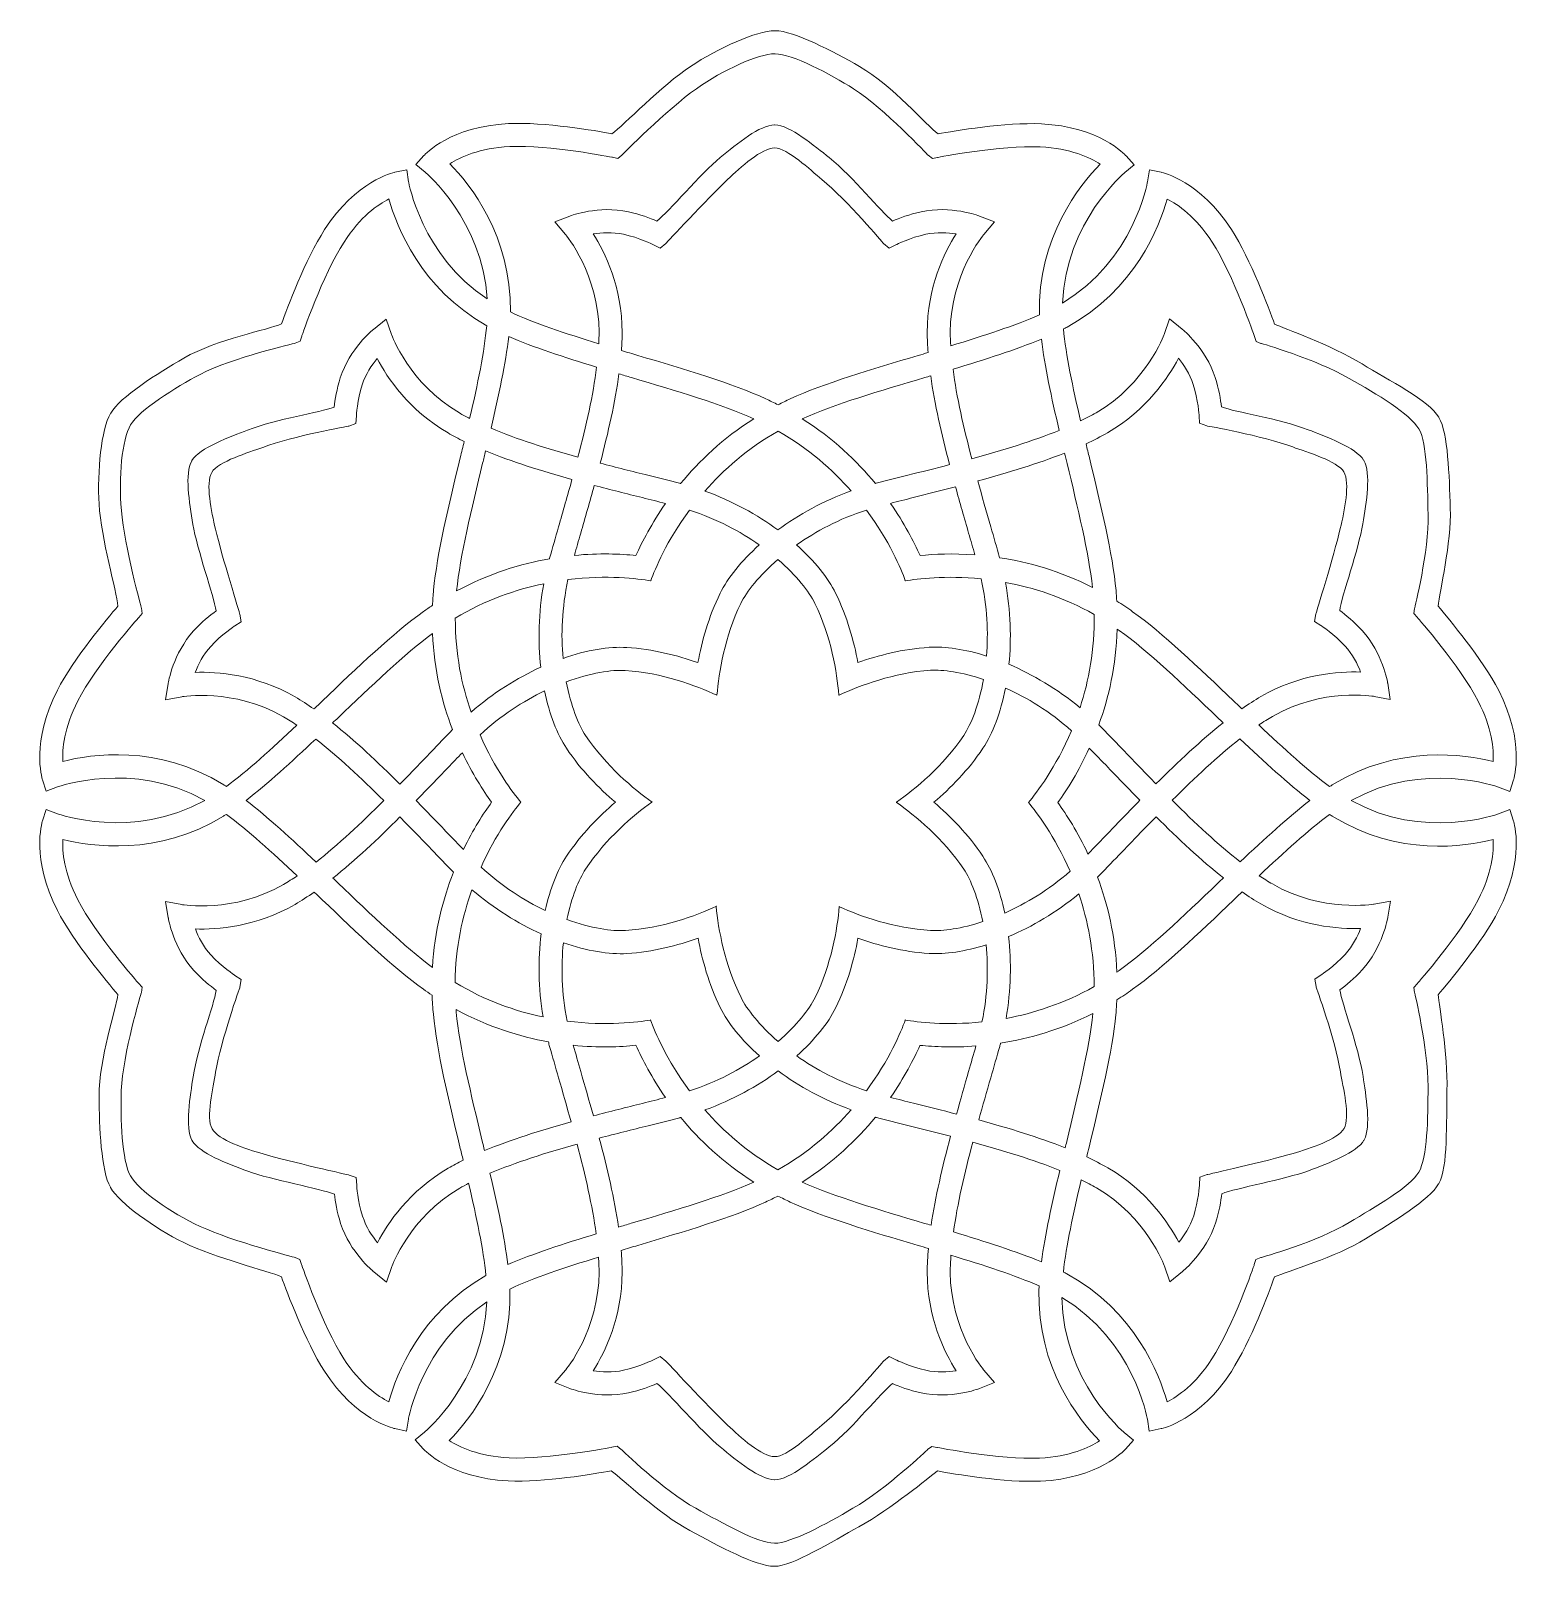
# Model space of a CAD drawing. Header units: inches. Extents: x -0.05 to 8.31, y -10.22 to -1.63.
import ezdxf

# ---------------------------------------------------------------- set-up
doc = ezdxf.new("R2010")
doc.units = ezdxf.units.IN
doc.header["$MEASUREMENT"] = 0
doc.layers.add('Layer 1', color=7, linetype='Continuous')

msp = doc.modelspace()

# ---------------------------------------------------------------- linework, layer by layer
at = {"layer": 'Layer 1', "lineweight": 0}
for points, knots in [([(8.2265, -5.9873), (8.2265, -5.9873), (8.1632, -6.0112), (8.1632, -6.0112), (8.1588, -6.0128), (7.7449, -6.1627), (7.3387, -5.9362), (7.745, -5.7098), (8.1588, -5.8598), (8.1632, -5.8614), (8.1632, -5.8614), (8.2265, -5.8854), (8.2265, -5.8854), (8.2265, -5.8854), (8.2474, -5.821), (8.2474, -5.821), (8.2499, -5.8126), (8.3133, -5.6086), (8.1644, -5.3206), (8.0721, -5.1428), (7.8857, -4.9193), (7.8252, -4.8493), (7.8337, -4.7688), (7.9005, -4.4934), (7.8937, -4.3013), (7.8875, -4.116), (7.8814, -3.8812), (7.8303, -3.7929), (7.8303, -3.7929), (7.8303, -3.7929), (7.8303, -3.7929), (7.83, -3.7927), (7.8297, -3.7922), (7.8296, -3.7918), (7.8294, -3.7915), (7.829, -3.7911), (7.8288, -3.7907), (7.8288, -3.7907), (7.8288, -3.7907), (7.8288, -3.7907), (7.7777, -3.7023), (7.5461, -3.5815), (7.4008, -3.4937), (7.2202, -3.3844), (6.9664, -3.2951), (6.91, -3.2702), (6.8791, -3.1829), (6.7777, -2.9103), (6.6692, -2.7419), (6.4934, -2.4695), (6.2852, -2.4231), (6.2764, -2.4212), (6.2764, -2.4212), (6.21, -2.4074), (6.21, -2.4074), (6.21, -2.4074), (6.1993, -2.4741), (6.1993, -2.4741), (6.1986, -2.4785), (6.1227, -2.9129), (5.724, -3.1529), (5.7414, -2.6998), (6.0691, -2.4253), (6.0723, -2.4225), (6.0723, -2.4225), (6.1248, -2.3797), (6.1248, -2.3797), (6.1248, -2.3797), (6.0796, -2.3292), (6.0796, -2.3292), (6.0735, -2.3224), (5.9292, -2.1656), (5.6053, -2.1501), (5.405, -2.1403), (5.1184, -2.1894), (5.0273, -2.2062), (4.962, -2.1587), (4.7734, -1.9358), (4.5879, -1.8293), (4.4412, -1.7447), (4.2184, -1.6288), (4.1164, -1.6288), (4.1164, -1.6288), (4.1164, -1.6288), (4.1164, -1.6288), (4.1159, -1.6288), (4.1153, -1.6288), (4.1149, -1.6288), (4.1145, -1.6288), (4.1141, -1.6288), (4.1136, -1.6288), (4.0116, -1.6288), (3.796, -1.7264), (3.642, -1.8286), (3.4818, -1.9351), (3.2678, -2.1576), (3.2024, -2.2055), (3.1114, -2.1885), (2.8246, -2.139), (2.6242, -2.1485), (2.3006, -2.1636), (2.1561, -2.3207), (2.15, -2.3272), (2.15, -2.3272), (2.1046, -2.3776), (2.1046, -2.3776), (2.1046, -2.3776), (2.1571, -2.4206), (2.1571, -2.4206), (2.1604, -2.4231), (2.4776, -2.6897), (2.5039, -3.1296), (2.1363, -2.886), (2.0651, -2.4779), (2.0643, -2.4737), (2.0643, -2.4737), (2.0537, -2.4069), (2.0537, -2.4069), (2.0537, -2.4069), (1.9874, -2.4208), (1.9874, -2.4208), (1.9787, -2.4225), (1.7705, -2.4689), (1.5945, -2.7412), (1.4857, -2.9098), (1.3847, -3.1823), (1.3535, -3.2697), (1.2794, -3.3022), (0.9924, -3.3538), (0.8069, -3.4606), (0.6604, -3.5453), (0.4484, -3.6802), (0.3973, -3.7685), (0.3971, -3.7686), (0.3969, -3.7692), (0.3964, -3.7697), (0.3964, -3.7699), (0.3962, -3.7704), (0.3959, -3.7709), (0.3959, -3.7709), (0.396, -3.7706), (0.396, -3.7706), (0.3447, -3.8589), (0.3211, -4.0943), (0.3324, -4.2788), (0.3442, -4.4709), (0.4294, -4.7677), (0.4379, -4.8482), (0.3774, -4.9186), (0.1911, -5.1416), (0.0988, -5.3197), (-0.0502, -5.6076), (0.013, -5.8112), (0.0157, -5.8199), (0.0157, -5.8199), (0.0366, -5.8843), (0.0366, -5.8843), (0.0366, -5.8843), (0.1, -5.8606), (0.1, -5.8606), (0.1041, -5.8588), (0.5179, -5.709), (0.9244, -5.9354), (0.5179, -6.1616), (0.1041, -6.0118), (0.0997, -6.0101), (0.0997, -6.0101), (0.0365, -5.9866), (0.0365, -5.9866), (0.0365, -5.9866), (0.0157, -6.0506), (0.0157, -6.0506), (0.0129, -6.0593), (-0.0504, -6.263), (0.0988, -6.5509), (0.1909, -6.729), (0.3773, -6.9522), (0.4375, -7.0225), (0.4292, -7.1031), (0.3311, -7.378), (0.3319, -7.5919), (0.3327, -7.7611), (0.3444, -8.0121), (0.3954, -8.1002), (0.3958, -8.1006), (0.396, -8.1012), (0.3962, -8.1013), (0.3964, -8.1019), (0.3966, -8.1024), (0.3969, -8.1027), (0.3969, -8.1027), (0.3969, -8.1025), (0.3969, -8.1025), (0.4481, -8.1908), (0.6405, -8.3283), (0.8065, -8.4103), (0.9788, -8.4954), (1.2789, -8.5688), (1.3528, -8.6016), (1.384, -8.6887), (1.485, -8.9616), (1.5937, -9.1298), (1.7696, -9.4022), (1.9777, -9.4486), (1.9865, -9.4502), (1.9865, -9.4502), (2.0528, -9.4644), (2.0528, -9.4644), (2.0528, -9.4644), (2.0635, -9.3975), (2.0635, -9.3975), (2.064, -9.3932), (2.1353, -8.986), (2.5019, -8.7423), (2.4834, -9.1941), (2.157, -9.4681), (2.1534, -9.4707), (2.1534, -9.4707), (2.101, -9.5136), (2.101, -9.5136), (2.101, -9.5136), (2.1463, -9.5638), (2.1463, -9.5638), (2.1521, -9.5706), (2.2968, -9.7277), (2.6206, -9.7432), (2.8208, -9.7529), (3.1074, -9.7037), (3.1986, -9.6868), (3.2638, -9.7344), (3.4684, -9.9304), (3.6379, -10.0209), (3.8014, -10.1086), (4.0075, -10.2212), (4.1094, -10.2212), (4.1094, -10.2212), (4.1094, -10.2212), (4.1094, -10.2212), (4.1101, -10.2212), (4.1105, -10.2212), (4.111, -10.2212), (4.1111, -10.2212), (4.1118, -10.2212), (4.1122, -10.2212), (4.2142, -10.2212), (4.4351, -10.0816), (4.5839, -9.9999), (4.7687, -9.8985), (4.9736, -9.7241), (5.0235, -9.6879), (5.1145, -9.7046), (5.4011, -9.7541), (5.6012, -9.7447), (5.9252, -9.7293), (6.0698, -9.5726), (6.0758, -9.566), (6.0758, -9.566), (6.1213, -9.5155), (6.1213, -9.5155), (6.1213, -9.5155), (6.0688, -9.4729), (6.0688, -9.4729), (6.0652, -9.47), (5.7262, -9.185), (5.7204, -8.7175), (6.1217, -8.9572), (6.1978, -9.3937), (6.1983, -9.3979), (6.1983, -9.3979), (6.2092, -9.4651), (6.2092, -9.4651), (6.2092, -9.4651), (6.2754, -9.4511), (6.2754, -9.4511), (6.2842, -9.4493), (6.4926, -9.4028), (6.6686, -9.1305), (6.7771, -8.9621), (6.8783, -8.6895), (6.9093, -8.6021), (6.9835, -8.5695), (7.2553, -8.4906), (7.4189, -8.3895), (7.5764, -8.2918), (7.7772, -8.1701), (7.8284, -8.0818), (7.8284, -8.0818), (7.8285, -8.0818), (7.8285, -8.0818), (7.8287, -8.0814), (7.8288, -8.0811), (7.8293, -8.0806), (7.8294, -8.0802), (7.8296, -8.0798), (7.8298, -8.0794), (7.8298, -8.0794), (7.8298, -8.0794), (7.8298, -8.0794), (7.8811, -7.9912), (7.8708, -7.73), (7.8749, -7.5604), (7.88, -7.3494), (7.8316, -7.0848), (7.825, -7.0235), (7.8854, -6.9533), (8.0718, -6.73), (8.1642, -6.5519), (8.3132, -6.2641), (8.2499, -6.0603), (8.2474, -6.0519), (8.2474, -6.0519), (8.2265, -5.9873), (8.2265, -5.9873)], [0, 0, 0, 0, 1, 1, 1, 2, 2, 2, 3, 3, 3, 4, 4, 4, 5, 5, 5, 6, 6, 6, 7, 7, 7, 8, 8, 8, 9, 9, 9, 10, 10, 10, 11, 11, 11, 12, 12, 12, 13, 13, 13, 14, 14, 14, 15, 15, 15, 16, 16, 16, 17, 17, 17, 18, 18, 18, 19, 19, 19, 20, 20, 20, 21, 21, 21, 22, 22, 22, 23, 23, 23, 24, 24, 24, 25, 25, 25, 26, 26, 26, 27, 27, 27, 28, 28, 28, 29, 29, 29, 30, 30, 30, 31, 31, 31, 32, 32, 32, 33, 33, 33, 34, 34, 34, 35, 35, 35, 36, 36, 36, 37, 37, 37, 38, 38, 38, 39, 39, 39, 40, 40, 40, 41, 41, 41, 42, 42, 42, 43, 43, 43, 44, 44, 44, 45, 45, 45, 46, 46, 46, 47, 47, 47, 48, 48, 48, 49, 49, 49, 50, 50, 50, 51, 51, 51, 52, 52, 52, 53, 53, 53, 54, 54, 54, 55, 55, 55, 56, 56, 56, 57, 57, 57, 58, 58, 58, 59, 59, 59, 60, 60, 60, 61, 61, 61, 62, 62, 62, 63, 63, 63, 64, 64, 64, 65, 65, 65, 66, 66, 66, 67, 67, 67, 68, 68, 68, 69, 69, 69, 70, 70, 70, 71, 71, 71, 72, 72, 72, 73, 73, 73, 74, 74, 74, 75, 75, 75, 76, 76, 76, 77, 77, 77, 78, 78, 78, 79, 79, 79, 80, 80, 80, 81, 81, 81, 82, 82, 82, 83, 83, 83, 84, 84, 84, 85, 85, 85, 86, 86, 86, 87, 87, 87, 88, 88, 88, 89, 89, 89, 90, 90, 90, 91, 91, 91, 92, 92, 92, 93, 93, 93, 94, 94, 94, 95, 95, 95, 96, 96, 96, 97, 97, 97, 98, 98, 98, 99, 99, 99, 100, 100, 100, 101, 101, 101, 102, 102, 102, 103, 103, 103, 104, 104, 104, 104]), ([(2.6305, -2.2774), (2.8509, -2.2669), (3.2019, -2.3367), (3.2055, -2.3373), (3.2055, -2.3373), (3.2344, -2.3433), (3.2344, -2.3433), (3.2344, -2.3433), (3.2577, -2.3252), (3.2577, -2.3252), (3.2598, -2.3234), (3.5063, -2.0722), (3.6752, -1.9534), (3.8247, -1.8481), (4.0198, -1.7581), (4.1149, -1.758), (4.21, -1.7581), (4.4247, -1.8714), (4.5547, -1.9539), (4.7267, -2.063), (4.9696, -2.3243), (4.9721, -2.3259), (4.9721, -2.3259), (4.9952, -2.344), (4.9952, -2.344), (4.9952, -2.344), (5.024, -2.3384), (5.024, -2.3384), (5.0275, -2.3377), (5.3786, -2.2681), (5.5991, -2.2788), (5.7689, -2.2871), (5.8767, -2.3384), (5.9337, -2.3758), (5.8209, -2.4909), (5.5832, -2.7857), (5.5945, -3.219), (5.4595, -3.2785), (5.2827, -3.3359), (5.0979, -3.3917), (5.0966, -3.3665), (5.0954, -3.3416), (5.0954, -3.3176), (5.0954, -2.993), (5.2821, -2.7706), (5.284, -2.7684), (5.284, -2.7684), (5.3439, -2.6989), (5.3439, -2.6989), (5.3439, -2.6989), (5.2584, -2.666), (5.2584, -2.666), (5.2518, -2.6635), (5.0989, -2.6057), (4.9318, -2.6416), (4.8676, -2.6554), (4.8088, -2.6781), (4.7721, -2.6937), (4.7061, -2.6417), (4.5551, -2.4496), (4.4178, -2.339), (4.3393, -2.2757), (4.1943, -2.1557), (4.1143, -2.1558), (4.1143, -2.1558), (4.1143, -2.1557), (4.1143, -2.1557), (4.1139, -2.1557), (4.1134, -2.1558), (4.1128, -2.1558), (4.1125, -2.1558), (4.112, -2.1557), (4.1117, -2.1557), (4.1117, -2.1557), (4.1117, -2.1558), (4.1117, -2.1558), (4.0317, -2.1557), (3.9036, -2.2598), (3.8078, -2.339), (3.6998, -2.4286), (3.5199, -2.6417), (3.4538, -2.6937), (3.417, -2.6781), (3.3581, -2.6554), (3.294, -2.6416), (3.1269, -2.6057), (2.974, -2.6635), (2.9675, -2.666), (2.9675, -2.666), (2.882, -2.6989), (2.882, -2.6989), (2.882, -2.6989), (2.9419, -2.7684), (2.9419, -2.7684), (2.9435, -2.7706), (3.1302, -2.993), (3.1302, -3.3176), (3.1302, -3.338), (3.1296, -3.359), (3.1284, -3.3802), (2.9411, -3.323), (2.7641, -3.2639), (2.6343, -3.2027), (2.64, -2.7773), (2.4072, -2.4878), (2.2957, -2.3739), (2.3528, -2.3366), (2.4607, -2.2855), (2.6305, -2.2774)], [0, 0, 0, 0, 1, 1, 1, 2, 2, 2, 3, 3, 3, 4, 4, 4, 5, 5, 5, 6, 6, 6, 7, 7, 7, 8, 8, 8, 9, 9, 9, 10, 10, 10, 11, 11, 11, 12, 12, 12, 13, 13, 13, 14, 14, 14, 15, 15, 15, 16, 16, 16, 17, 17, 17, 18, 18, 18, 19, 19, 19, 20, 20, 20, 21, 21, 21, 22, 22, 22, 23, 23, 23, 24, 24, 24, 25, 25, 25, 26, 26, 26, 27, 27, 27, 28, 28, 28, 29, 29, 29, 30, 30, 30, 31, 31, 31, 32, 32, 32, 33, 33, 33, 34, 34, 34, 35, 35, 35, 36, 36, 36, 36]), ([(4.9164, -3.446), (4.6561, -3.5232), (4.3871, -3.6027), (4.2004, -3.6888), (4.1768, -3.6995), (4.1543, -3.7108), (4.1318, -3.7223), (4.1094, -3.7108), (4.0865, -3.6995), (4.0631, -3.6887), (3.8763, -3.6027), (3.6075, -3.5229), (3.3474, -3.4459), (3.3167, -3.4368), (3.286, -3.4276), (3.2551, -3.4183), (3.2577, -3.3838), (3.2591, -3.35), (3.2591, -3.3176), (3.2591, -3.0646), (3.1631, -2.8692), (3.0979, -2.7657), (3.1444, -2.7584), (3.2053, -2.7546), (3.2671, -2.7678), (3.3541, -2.7865), (3.4332, -2.8263), (3.4341, -2.8269), (3.4341, -2.8269), (3.472, -2.8461), (3.472, -2.8461), (3.472, -2.8461), (3.5047, -2.8187), (3.5047, -2.8187), (3.5067, -2.817), (3.7363, -2.5685), (3.8488, -2.4616), (3.9214, -2.3923), (4.042, -2.2846), (4.1128, -2.2849), (4.1839, -2.2846), (4.3122, -2.408), (4.3772, -2.4616), (4.5192, -2.5784), (4.7192, -2.817), (4.7211, -2.8187), (4.7211, -2.8187), (4.7536, -2.8461), (4.7536, -2.8461), (4.7536, -2.8461), (4.7918, -2.8269), (4.7918, -2.8269), (4.7926, -2.8263), (4.8719, -2.7865), (4.9586, -2.7678), (5.0208, -2.7546), (5.0815, -2.7584), (5.1279, -2.7657), (5.0627, -2.8692), (4.9666, -3.0646), (4.9666, -3.3176), (4.9666, -3.3535), (4.9683, -3.3911), (4.9714, -3.4297), (4.9529, -3.4351), (4.9347, -3.4407), (4.9164, -3.446)], [0, 0, 0, 0, 1, 1, 1, 2, 2, 2, 3, 3, 3, 4, 4, 4, 5, 5, 5, 6, 6, 6, 7, 7, 7, 8, 8, 8, 9, 9, 9, 10, 10, 10, 11, 11, 11, 12, 12, 12, 13, 13, 13, 14, 14, 14, 15, 15, 15, 16, 16, 16, 17, 17, 17, 18, 18, 18, 19, 19, 19, 20, 20, 20, 21, 21, 21, 22, 22, 22, 22]), ([(0.1293, -5.7172), (0.1255, -5.649), (0.1354, -5.53), (0.2134, -5.3792), (0.3149, -5.1832), (0.5515, -4.9144), (0.5538, -4.9117), (0.5538, -4.9117), (0.5732, -4.8896), (0.5732, -4.8896), (0.5732, -4.8896), (0.5692, -4.8605), (0.5692, -4.8605), (0.5688, -4.8577), (0.4749, -4.5183), (0.4568, -4.3128), (0.4408, -4.1305), (0.4605, -3.9166), (0.5084, -3.8343), (0.5563, -3.7521), (0.7617, -3.6231), (0.8981, -3.552), (1.079, -3.4577), (1.4268, -3.3786), (1.4294, -3.3774), (1.4294, -3.3774), (1.4566, -3.3665), (1.4566, -3.3665), (1.4566, -3.3665), (1.4662, -3.3386), (1.4662, -3.3386), (1.4674, -3.3352), (1.5834, -2.9965), (1.7031, -2.8114), (1.7952, -2.6686), (1.8937, -2.601), (1.9545, -2.5702), (1.997, -2.7237), (2.1305, -3.0707), (2.5012, -3.2793), (2.4891, -3.4229), (2.4508, -3.6066), (2.406, -3.7986), (2.3865, -3.7884), (2.3675, -3.7781), (2.3492, -3.7678), (2.0682, -3.6049), (1.9695, -3.332), (1.9687, -3.3294), (1.9687, -3.3294), (1.9385, -3.2428), (1.9385, -3.2428), (1.9385, -3.2428), (1.8673, -3.3002), (1.8673, -3.3002), (1.8617, -3.3045), (1.7351, -3.4079), (1.6822, -3.5706), (1.6623, -3.6327), (1.6521, -3.6952), (1.6473, -3.7349), (1.5694, -3.7659), (1.3271, -3.8003), (1.1628, -3.8634), (1.0687, -3.8998), (0.8921, -3.9649), (0.8521, -4.0342), (0.852, -4.0347), (0.8518, -4.0351), (0.8515, -4.0355), (0.8513, -4.0358), (0.8509, -4.0361), (0.8509, -4.0366), (0.8106, -4.1059), (0.8365, -4.2689), (0.8572, -4.391), (0.8806, -4.5295), (0.9745, -4.7923), (0.9866, -4.8755), (0.9544, -4.8994), (0.9052, -4.939), (0.8613, -4.9875), (0.7465, -5.114), (0.7199, -5.2754), (0.7187, -5.2822), (0.7187, -5.2822), (0.7045, -5.3729), (0.7045, -5.3729), (0.7045, -5.3729), (0.7944, -5.3557), (0.7944, -5.3557), (0.7973, -5.3554), (1.0829, -5.3052), (1.3642, -5.4681), (1.3887, -5.4823), (1.4136, -5.4979), (1.4387, -5.5148), (1.2993, -5.6467), (1.1623, -5.7706), (1.0444, -5.8573), (1.0393, -5.8542), (1.0342, -5.8506), (1.0295, -5.8476), (0.66, -5.6198), (0.2853, -5.6774), (0.1293, -5.7172)], [0, 0, 0, 0, 1, 1, 1, 2, 2, 2, 3, 3, 3, 4, 4, 4, 5, 5, 5, 6, 6, 6, 7, 7, 7, 8, 8, 8, 9, 9, 9, 10, 10, 10, 11, 11, 11, 12, 12, 12, 13, 13, 13, 14, 14, 14, 15, 15, 15, 16, 16, 16, 17, 17, 17, 18, 18, 18, 19, 19, 19, 20, 20, 20, 21, 21, 21, 22, 22, 22, 23, 23, 23, 24, 24, 24, 25, 25, 25, 26, 26, 26, 27, 27, 27, 28, 28, 28, 29, 29, 29, 30, 30, 30, 31, 31, 31, 32, 32, 32, 33, 33, 33, 34, 34, 34, 35, 35, 35, 35]), ([(6.3092, -2.5707), (6.3703, -2.6014), (6.4687, -2.6691), (6.5608, -2.8118), (6.6805, -2.997), (6.7963, -3.3359), (6.7973, -3.3393), (6.7973, -3.3393), (6.8068, -3.3671), (6.8068, -3.3671), (6.8068, -3.3671), (6.8341, -3.3781), (6.8341, -3.3781), (6.8367, -3.3791), (7.1369, -3.4651), (7.3282, -3.5742), (7.4814, -3.6616), (7.6701, -3.7743), (7.7178, -3.8565), (7.7655, -3.939), (7.765, -4.1622), (7.7693, -4.3353), (7.7744, -4.5413), (7.6943, -4.8586), (7.6939, -4.8613), (7.6939, -4.8613), (7.6903, -4.8906), (7.6903, -4.8906), (7.6903, -4.8906), (7.7094, -4.9127), (7.7094, -4.9127), (7.712, -4.9153), (7.9481, -5.1841), (8.0497, -5.38), (8.1277, -5.531), (8.1376, -5.65), (8.1337, -5.7181), (7.9776, -5.6783), (7.603, -5.6207), (7.2335, -5.8486), (7.2287, -5.8515), (7.2236, -5.8549), (7.2185, -5.8579), (7.1002, -5.771), (6.9628, -5.6463), (6.8226, -5.5136), (6.8479, -5.4966), (6.8733, -5.4805), (6.8981, -5.4662), (7.1789, -5.3031), (7.4649, -5.353), (7.4675, -5.3535), (7.4675, -5.3535), (7.5576, -5.3705), (7.5576, -5.3705), (7.5576, -5.3705), (7.5433, -5.2799), (7.5433, -5.2799), (7.5422, -5.2732), (7.5153, -5.1118), (7.4002, -4.9852), (7.3564, -4.9367), (7.3071, -4.8972), (7.275, -4.8734), (7.287, -4.7903), (7.3807, -4.5274), (7.4041, -4.3889), (7.4248, -4.2666), (7.4504, -4.1037), (7.4103, -4.0344), (7.4103, -4.0344), (7.4103, -4.0344), (7.4103, -4.0344), (7.4099, -4.034), (7.4097, -4.0336), (7.4096, -4.0332), (7.4095, -4.0329), (7.4092, -4.0323), (7.4088, -4.032), (7.4088, -4.032), (7.4088, -4.032), (7.4088, -4.032), (7.3689, -3.9627), (7.1922, -3.8976), (7.0981, -3.8615), (6.9336, -3.7985), (6.6916, -3.7642), (6.6131, -3.7333), (6.6085, -3.6937), (6.5986, -3.6312), (6.5783, -3.569), (6.5253, -3.4062), (6.3987, -3.3031), (6.3933, -3.2988), (6.3933, -3.2988), (6.3218, -3.2414), (6.3218, -3.2414), (6.3218, -3.2414), (6.2919, -3.3279), (6.2919, -3.3279), (6.2909, -3.3306), (6.1925, -3.6037), (5.9116, -3.7668), (5.8843, -3.7823), (5.8553, -3.7977), (5.825, -3.8124), (5.7809, -3.6236), (5.7425, -3.4418), (5.7285, -3.2977), (5.7354, -3.2944), (5.7421, -3.2907), (5.7488, -3.2874), (6.13, -3.0797), (6.2659, -2.7262), (6.3092, -2.5707)], [0, 0, 0, 0, 1, 1, 1, 2, 2, 2, 3, 3, 3, 4, 4, 4, 5, 5, 5, 6, 6, 6, 7, 7, 7, 8, 8, 8, 9, 9, 9, 10, 10, 10, 11, 11, 11, 12, 12, 12, 13, 13, 13, 14, 14, 14, 15, 15, 15, 16, 16, 16, 17, 17, 17, 18, 18, 18, 19, 19, 19, 20, 20, 20, 21, 21, 21, 22, 22, 22, 23, 23, 23, 24, 24, 24, 25, 25, 25, 26, 26, 26, 27, 27, 27, 28, 28, 28, 29, 29, 29, 30, 30, 30, 31, 31, 31, 32, 32, 32, 33, 33, 33, 34, 34, 34, 35, 35, 35, 36, 36, 36, 37, 37, 37, 38, 38, 38, 38]), ([(2.6248, -3.3398), (2.7621, -3.3998), (2.936, -3.4565), (3.1165, -3.5114), (3.097, -3.6668), (3.0579, -3.84), (3.0121, -4.0151), (2.8382, -3.967), (2.6694, -3.9143), (2.5255, -3.8536), (2.569, -3.6692), (2.6074, -3.4897), (2.6248, -3.3398)], [0, 0, 0, 0, 1, 1, 1, 2, 2, 2, 3, 3, 3, 4, 4, 4, 4]), ([(5.6053, -3.3546), (5.6235, -3.5045), (5.6618, -3.6827), (5.7051, -3.8654), (5.5585, -3.9246), (5.3891, -3.9764), (5.216, -4.0236), (5.1704, -3.85), (5.1311, -3.6776), (5.1108, -3.5226), (5.2897, -3.4688), (5.464, -3.4131), (5.6053, -3.3546)], [0, 0, 0, 0, 1, 1, 1, 2, 2, 2, 3, 3, 3, 4, 4, 4, 4]), ([(1.1201, -4.894), (1.1197, -4.8914), (1.0198, -4.5683), (0.9835, -4.4173), (0.96, -4.3197), (0.9275, -4.1615), (0.963, -4.1001), (0.9985, -4.0386), (1.1695, -3.9895), (1.2484, -3.9601), (1.4208, -3.8957), (1.7274, -3.8423), (1.7299, -3.8415), (1.7299, -3.8415), (1.7699, -3.8269), (1.7699, -3.8269), (1.7699, -3.8269), (1.7723, -3.7844), (1.7723, -3.7844), (1.7724, -3.7836), (1.7777, -3.695), (1.8048, -3.6104), (1.8245, -3.5501), (1.8584, -3.4994), (1.8881, -3.463), (1.9449, -3.5713), (2.0658, -3.7524), (2.2848, -3.8793), (2.3132, -3.8957), (2.3437, -3.9117), (2.3754, -3.9271), (2.3681, -3.9575), (2.3607, -3.9876), (2.3535, -4.0179), (2.2895, -4.2817), (2.2234, -4.5543), (2.2041, -4.7589), (2.2015, -4.7877), (2.1997, -4.8161), (2.1983, -4.8441), (2.1811, -4.8554), (2.1642, -4.8669), (2.1471, -4.8791), (1.9796, -4.9983), (1.7768, -5.1923), (1.5807, -5.3797), (1.5653, -5.3944), (1.5496, -5.4093), (1.5342, -5.4242), (1.4986, -5.3993), (1.4634, -5.3767), (1.4289, -5.3566), (1.2101, -5.2299), (0.9927, -5.2148), (0.8704, -5.2194), (0.8874, -5.1755), (0.9145, -5.121), (0.9571, -5.0741), (1.0167, -5.0084), (1.0909, -4.9597), (1.0918, -4.9591), (1.0918, -4.9591), (1.1274, -4.936), (1.1274, -4.936), (1.1274, -4.936), (1.1201, -4.894), (1.1201, -4.894)], [0, 0, 0, 0, 1, 1, 1, 2, 2, 2, 3, 3, 3, 4, 4, 4, 5, 5, 5, 6, 6, 6, 7, 7, 7, 8, 8, 8, 9, 9, 9, 10, 10, 10, 11, 11, 11, 12, 12, 12, 13, 13, 13, 14, 14, 14, 15, 15, 15, 16, 16, 16, 17, 17, 17, 18, 18, 18, 19, 19, 19, 20, 20, 20, 21, 21, 21, 22, 22, 22, 22]), ([(7.1701, -4.9572), (7.1708, -4.9575), (7.2449, -5.0062), (7.3047, -5.072), (7.3474, -5.119), (7.3747, -5.1732), (7.3917, -5.2173), (7.2695, -5.2129), (7.0519, -5.228), (6.8331, -5.3547), (6.7983, -5.3752), (6.763, -5.398), (6.727, -5.4231), (6.7122, -5.4087), (6.6973, -5.3944), (6.6823, -5.3802), (6.4862, -5.1929), (6.2834, -4.9991), (6.1161, -4.8796), (6.0866, -4.8586), (6.0571, -4.8389), (6.0276, -4.8205), (6.0263, -4.8007), (6.025, -4.7809), (6.0231, -4.7606), (6.0039, -4.5561), (5.938, -4.2833), (5.8743, -4.0197), (5.868, -3.9934), (5.8615, -3.9669), (5.8553, -3.9406), (5.898, -3.9208), (5.9387, -3.8999), (5.9761, -3.878), (6.1948, -3.7512), (6.3157, -3.5699), (6.3724, -3.4616), (6.4022, -3.498), (6.436, -3.5487), (6.4556, -3.6091), (6.483, -3.6937), (6.4884, -3.7821), (6.4884, -3.7829), (6.4884, -3.7829), (6.4908, -3.8256), (6.4908, -3.8256), (6.4908, -3.8256), (6.5309, -3.84), (6.5309, -3.84), (6.5334, -3.8407), (6.8399, -3.894), (7.0125, -3.9581), (7.0913, -3.9875), (7.2624, -4.0365), (7.2978, -4.0979), (7.3338, -4.1592), (7.3014, -4.3176), (7.2777, -4.4151), (7.2416, -4.5662), (7.1421, -4.8895), (7.1416, -4.8919), (7.1416, -4.8919), (7.1341, -4.9341), (7.1341, -4.9341), (7.1341, -4.9341), (7.1701, -4.9572), (7.1701, -4.9572)], [0, 0, 0, 0, 1, 1, 1, 2, 2, 2, 3, 3, 3, 4, 4, 4, 5, 5, 5, 6, 6, 6, 7, 7, 7, 8, 8, 8, 9, 9, 9, 10, 10, 10, 11, 11, 11, 12, 12, 12, 13, 13, 13, 14, 14, 14, 15, 15, 15, 16, 16, 16, 17, 17, 17, 18, 18, 18, 19, 19, 19, 20, 20, 20, 21, 21, 21, 22, 22, 22, 22]), ([(3.3108, -3.5695), (3.5605, -3.6435), (3.8182, -3.7199), (3.9961, -3.7999), (3.8233, -3.9094), (3.6891, -4.0377), (3.5864, -4.1626), (3.5844, -4.1622), (3.5824, -4.1615), (3.5803, -4.161), (3.523, -4.1462), (3.4636, -4.1316), (3.4037, -4.1164), (3.3164, -4.0948), (3.2266, -4.0723), (3.1364, -4.0486), (3.1814, -3.8767), (3.2203, -3.7058), (3.2415, -3.5489), (3.2647, -3.5558), (3.2877, -3.5625), (3.3108, -3.5695)], [0, 0, 0, 0, 1, 1, 1, 2, 2, 2, 3, 3, 3, 4, 4, 4, 5, 5, 5, 6, 6, 6, 7, 7, 7, 7]), ([(5.0912, -4.0569), (5.0125, -4.0773), (4.9339, -4.0971), (4.8574, -4.1162), (4.7973, -4.1314), (4.7381, -4.1461), (4.6808, -4.1607), (4.6793, -4.1612), (4.6777, -4.1615), (4.6763, -4.1621), (4.5739, -4.0373), (4.4399, -3.9093), (4.2672, -3.7999), (4.4454, -3.7201), (4.7032, -3.6436), (4.9529, -3.5695), (4.9637, -3.5664), (4.9746, -3.5632), (4.9858, -3.5598), (5.0076, -3.7162), (5.0467, -3.8862), (5.0912, -4.0569)], [0, 0, 0, 0, 1, 1, 1, 2, 2, 2, 3, 3, 3, 4, 4, 4, 5, 5, 5, 6, 6, 6, 7, 7, 7, 7]), ([(4.1318, -3.8692), (4.3028, -3.9667), (4.4369, -4.0856), (4.5408, -4.2041), (4.3859, -4.2597), (4.247, -4.3366), (4.131, -4.4221), (4.0151, -4.3369), (3.8763, -4.2603), (3.7222, -4.2047), (3.826, -4.0861), (3.9604, -3.9668), (4.1318, -3.8692)], [0, 0, 0, 0, 1, 1, 1, 2, 2, 2, 3, 3, 3, 4, 4, 4, 4]), ([(2.9787, -4.1396), (2.954, -4.2292), (2.9283, -4.3183), (2.9035, -4.4047), (2.8864, -4.4641), (2.8695, -4.5228), (2.8535, -4.5799), (2.8531, -4.5811), (2.8528, -4.5823), (2.8526, -4.5837), (2.6923, -4.6119), (2.5142, -4.6659), (2.3331, -4.7634), (2.3526, -4.5687), (2.4165, -4.3042), (2.4787, -4.0484), (2.4842, -4.0259), (2.4897, -4.0031), (2.4952, -3.9804), (2.641, -4.0405), (2.8081, -4.0925), (2.9787, -4.1396)], [0, 0, 0, 0, 1, 1, 1, 2, 2, 2, 3, 3, 3, 4, 4, 4, 5, 5, 5, 6, 6, 6, 7, 7, 7, 7]), ([(5.7491, -4.05), (5.8086, -4.2967), (5.87, -4.5512), (5.8916, -4.7436), (5.7091, -4.6513), (5.5305, -4.6019), (5.3717, -4.5777), (5.3559, -4.5214), (5.3392, -4.4635), (5.3221, -4.4047), (5.2982, -4.3211), (5.2735, -4.2348), (5.2495, -4.1481), (5.4195, -4.1017), (5.5869, -4.0508), (5.735, -3.9921), (5.7397, -4.0113), (5.7444, -4.0308), (5.7491, -4.05)], [0, 0, 0, 0, 1, 1, 1, 2, 2, 2, 3, 3, 3, 4, 4, 4, 5, 5, 5, 6, 6, 6, 6]), ([(3.1032, -4.1731), (3.1939, -4.1969), (3.2845, -4.2196), (3.3725, -4.2416), (3.4164, -4.2524), (3.4594, -4.2633), (3.5022, -4.2742), (3.4245, -4.3851), (3.3711, -4.488), (3.3368, -4.5653), (3.2508, -4.5564), (3.1313, -4.5514), (2.9919, -4.5648), (3.0034, -4.5238), (3.0154, -4.4825), (3.0274, -4.4405), (3.0524, -4.3533), (3.0783, -4.2637), (3.1032, -4.1731)], [0, 0, 0, 0, 1, 1, 1, 2, 2, 2, 3, 3, 3, 4, 4, 4, 5, 5, 5, 6, 6, 6, 6]), ([(5.1984, -4.4405), (5.2104, -4.4815), (5.2219, -4.5219), (5.2332, -4.5619), (5.1102, -4.5526), (5.0044, -4.5574), (4.9264, -4.5655), (4.892, -4.488), (4.8386, -4.3849), (4.7608, -4.2735), (4.8029, -4.2628), (4.8454, -4.2521), (4.8888, -4.2413), (4.9659, -4.2219), (5.0452, -4.202), (5.125, -4.1813), (5.1491, -4.269), (5.1741, -4.3559), (5.1984, -4.4405)], [0, 0, 0, 0, 1, 1, 1, 2, 2, 2, 3, 3, 3, 4, 4, 4, 5, 5, 5, 6, 6, 6, 6]), ([(3.4187, -4.7071), (3.4187, -4.7071), (3.4189, -4.7075), (3.4189, -4.7075), (3.4189, -4.7075), (3.4191, -4.7073), (3.4191, -4.7072), (3.4195, -4.7072), (3.4196, -4.7072), (3.4196, -4.7072), (3.4196, -4.7072), (3.4195, -4.7067), (3.4195, -4.7067), (3.4431, -4.641), (3.5081, -4.4845), (3.6364, -4.3114), (3.7887, -4.3606), (3.9198, -4.4307), (4.0269, -4.5062), (3.9256, -4.5964), (3.85, -4.691), (3.8076, -4.7766), (3.7429, -4.9087), (3.7054, -5.0466), (3.6837, -5.1649), (3.5702, -5.1251), (3.4318, -5.0891), (3.2851, -5.08), (3.1867, -5.0739), (3.062, -5.0942), (2.9285, -5.1407), (2.9166, -5.0089), (2.9218, -4.8587), (2.9563, -4.7002), (3.1757, -4.6729), (3.3486, -4.695), (3.4187, -4.7071)], [0, 0, 0, 0, 1, 1, 1, 2, 2, 2, 3, 3, 3, 4, 4, 4, 5, 5, 5, 6, 6, 6, 7, 7, 7, 8, 8, 8, 9, 9, 9, 10, 10, 10, 11, 11, 11, 12, 12, 12, 12]), ([(4.8439, -4.7067), (4.8439, -4.7067), (4.8438, -4.7074), (4.8438, -4.7074), (4.8438, -4.7074), (4.8439, -4.7073), (4.8442, -4.7073), (4.8442, -4.7073), (4.8442, -4.7076), (4.8444, -4.7077), (4.8444, -4.7077), (4.8447, -4.7073), (4.8447, -4.7073), (4.9104, -4.6958), (5.0675, -4.6758), (5.2687, -4.6963), (5.3029, -4.8512), (5.3088, -4.9981), (5.2982, -5.1277), (5.1781, -5.0898), (5.0666, -5.0736), (4.9768, -5.0791), (4.8298, -5.0882), (4.6914, -5.1242), (4.5783, -5.1643), (4.5565, -5.0461), (4.519, -4.9083), (4.4537, -4.776), (4.4117, -4.6906), (4.3362, -4.5963), (4.2349, -4.5062), (4.3423, -4.4304), (4.4736, -4.3603), (4.6266, -4.3108), (4.755, -4.4844), (4.82, -4.641), (4.8439, -4.7067)], [0, 0, 0, 0, 1, 1, 1, 2, 2, 2, 3, 3, 3, 4, 4, 4, 5, 5, 5, 6, 6, 6, 7, 7, 7, 8, 8, 8, 9, 9, 9, 10, 10, 10, 11, 11, 11, 12, 12, 12, 12]), ([(4.1318, -7.2842), (4.0274, -7.1942), (3.9567, -7.1041), (3.9245, -7.0385), (3.8336, -6.8544), (3.7972, -6.6565), (3.7856, -6.5299), (3.7856, -6.5299), (3.7865, -6.5282), (3.7865, -6.5282), (3.671, -6.5814), (3.4822, -6.6509), (3.2774, -6.6636), (3.2024, -6.6684), (3.0852, -6.6508), (2.9506, -6.602), (2.9762, -6.4765), (3.0164, -6.3781), (3.0549, -6.3201), (3.169, -6.1491), (3.3218, -6.0184), (3.4255, -5.9452), (3.4255, -5.9452), (3.4275, -5.9452), (3.4275, -5.9452), (3.3236, -5.8719), (3.169, -5.7434), (3.0549, -5.5725), (3.0147, -5.5118), (2.9724, -5.4063), (2.9467, -5.2716), (3.0825, -5.2221), (3.2011, -5.2041), (3.2769, -5.2087), (3.4818, -5.2214), (3.6734, -5.294), (3.7887, -5.3469), (3.7887, -5.3469), (3.7897, -5.3464), (3.7897, -5.3464), (3.8008, -5.2199), (3.8328, -5.0176), (3.9235, -4.8333), (3.9558, -4.7677), (4.0265, -4.6776), (4.131, -4.5874), (4.2352, -4.6774), (4.3057, -4.7672), (4.3382, -4.833), (4.4289, -5.0171), (4.4609, -5.2192), (4.4723, -5.346), (4.4723, -5.346), (4.4734, -5.3464), (4.4734, -5.3464), (4.5886, -5.2933), (4.7802, -5.2207), (4.985, -5.2077), (5.0544, -5.2034), (5.1597, -5.218), (5.2816, -5.2587), (5.2561, -5.3994), (5.2124, -5.5098), (5.1707, -5.5725), (5.057, -5.7434), (4.8983, -5.8726), (4.7944, -5.9459), (4.7944, -5.9459), (4.7944, -5.9468), (4.7944, -5.9468), (4.8983, -6.02), (5.057, -6.1491), (5.1707, -6.3201), (5.2105, -6.3797), (5.2518, -6.4826), (5.2775, -6.6136), (5.1579, -6.6532), (5.0542, -6.6676), (4.9856, -6.6633), (4.7807, -6.6508), (4.5907, -6.584), (4.4754, -6.531), (4.4754, -6.531), (4.4745, -6.5295), (4.4745, -6.5295), (4.4632, -6.656), (4.4296, -6.8545), (4.339, -7.0385), (4.3065, -7.1044), (4.2361, -7.1942), (4.1318, -7.2842)], [0, 0, 0, 0, 1, 1, 1, 2, 2, 2, 3, 3, 3, 4, 4, 4, 5, 5, 5, 6, 6, 6, 7, 7, 7, 8, 8, 8, 9, 9, 9, 10, 10, 10, 11, 11, 11, 12, 12, 12, 13, 13, 13, 14, 14, 14, 15, 15, 15, 16, 16, 16, 17, 17, 17, 18, 18, 18, 19, 19, 19, 20, 20, 20, 21, 21, 21, 22, 22, 22, 23, 23, 23, 24, 24, 24, 25, 25, 25, 26, 26, 26, 27, 27, 27, 28, 28, 28, 29, 29, 29, 30, 30, 30, 30]), ([(2.8204, -4.723), (2.7907, -4.8862), (2.7876, -5.0464), (2.8037, -5.1907), (2.6724, -5.2503), (2.5377, -5.3341), (2.4137, -5.4415), (2.3621, -5.2919), (2.325, -5.115), (2.3255, -4.9163), (2.4952, -4.8142), (2.6655, -4.7555), (2.8204, -4.723)], [0, 0, 0, 0, 1, 1, 1, 2, 2, 2, 3, 3, 3, 4, 4, 4, 4]), ([(5.9012, -4.8954), (5.9043, -5.0919), (5.8707, -5.2674), (5.8216, -5.417), (5.694, -5.3113), (5.5563, -5.2305), (5.4237, -5.1742), (5.4381, -5.0322), (5.4337, -4.8754), (5.4041, -4.7157), (5.5581, -4.7443), (5.7294, -4.7983), (5.9012, -4.8954)], [0, 0, 0, 0, 1, 1, 1, 2, 2, 2, 3, 3, 3, 4, 4, 4, 4]), ([(6.2467, -5.8433), (6.1871, -5.7827), (6.1284, -5.7215), (6.0715, -5.6621), (6.0285, -5.6174), (5.9862, -5.5735), (5.9449, -5.531), (5.9389, -5.5248), (5.9328, -5.5188), (5.9267, -5.5127), (5.982, -5.3607), (6.0235, -5.1805), (6.0298, -4.9768), (6.0336, -4.9794), (6.0374, -4.9816), (6.0413, -4.9844), (6.201, -5.0984), (6.4005, -5.2892), (6.5932, -5.4735), (6.6031, -5.4827), (6.6126, -5.492), (6.6224, -5.5014), (6.4983, -5.5999), (6.3712, -5.7193), (6.2467, -5.8433)], [0, 0, 0, 0, 1, 1, 1, 2, 2, 2, 3, 3, 3, 4, 4, 4, 5, 5, 5, 6, 6, 6, 7, 7, 7, 8, 8, 8, 8]), ([(1.6699, -5.4728), (1.8533, -5.2976), (2.0425, -5.1167), (2.198, -5.0015), (2.2072, -5.2073), (2.2523, -5.3882), (2.3103, -5.5396), (2.2712, -5.5803), (2.2314, -5.6216), (2.1908, -5.664), (2.1338, -5.7232), (2.0753, -5.7843), (2.0161, -5.845), (1.891, -5.7206), (1.7633, -5.6008), (1.6388, -5.5023), (1.6493, -5.4925), (1.6595, -5.4826), (1.6699, -5.4728)], [0, 0, 0, 0, 1, 1, 1, 2, 2, 2, 3, 3, 3, 4, 4, 4, 5, 5, 5, 6, 6, 6, 6]), ([(2.6925, -5.9459), (2.6926, -5.9457), (2.6928, -5.9457), (2.6928, -5.9454), (2.6928, -5.9454), (2.6921, -5.9454), (2.6921, -5.9454), (2.6482, -5.893), (2.5484, -5.7617), (2.4641, -5.5696), (2.5812, -5.4605), (2.7063, -5.3802), (2.825, -5.3234), (2.8521, -5.4543), (2.8956, -5.5654), (2.9478, -5.6441), (3.0294, -5.7665), (3.13, -5.8683), (3.2214, -5.9461), (3.13, -6.0243), (3.0294, -6.1261), (2.9478, -6.2486), (2.8979, -6.3234), (2.8562, -6.4281), (2.8289, -6.5513), (2.7108, -6.4951), (2.5865, -6.4159), (2.4695, -6.3085), (2.5528, -6.1235), (2.6493, -5.9976), (2.6921, -5.9461), (2.6921, -5.9461), (2.6932, -5.946), (2.6932, -5.946), (2.6928, -5.946), (2.6926, -5.946), (2.6925, -5.9459)], [0, 0, 0, 0, 1, 1, 1, 2, 2, 2, 3, 3, 3, 4, 4, 4, 5, 5, 5, 6, 6, 6, 7, 7, 7, 8, 8, 8, 9, 9, 9, 10, 10, 10, 11, 11, 11, 12, 12, 12, 12]), ([(5.5331, -5.9475), (5.5331, -5.9475), (5.5329, -5.9476), (5.5329, -5.9476), (5.5329, -5.9476), (5.5335, -5.9476), (5.5335, -5.9476), (5.5781, -6.001), (5.6803, -6.1353), (5.7658, -6.332), (5.6455, -6.4372), (5.5187, -6.5134), (5.4004, -6.566), (5.3731, -6.4366), (5.3299, -6.3263), (5.2782, -6.2486), (5.1965, -6.1261), (5.0959, -6.0243), (5.0044, -5.9461), (5.0959, -5.8683), (5.1965, -5.7665), (5.2782, -5.6441), (5.3323, -5.5622), (5.3773, -5.4448), (5.4043, -5.3067), (5.5242, -5.3603), (5.6522, -5.4381), (5.7737, -5.5456), (5.6866, -5.7516), (5.5794, -5.892), (5.5335, -5.9468), (5.5335, -5.9468), (5.5329, -5.947), (5.5329, -5.947), (5.5329, -5.947), (5.5331, -5.9472), (5.5331, -5.9475)], [0, 0, 0, 0, 1, 1, 1, 2, 2, 2, 3, 3, 3, 4, 4, 4, 5, 5, 5, 6, 6, 6, 7, 7, 7, 8, 8, 8, 9, 9, 9, 10, 10, 10, 11, 11, 11, 12, 12, 12, 12]), ([(1.9253, -5.9367), (1.7985, -6.063), (1.6699, -6.1839), (1.5462, -6.2805), (1.4103, -6.1518), (1.2757, -6.0284), (1.1548, -5.9354), (1.2751, -5.843), (1.4093, -5.7204), (1.5446, -5.5921), (1.6687, -5.6889), (1.7981, -5.8099), (1.9253, -5.9367)], [0, 0, 0, 0, 1, 1, 1, 2, 2, 2, 3, 3, 3, 4, 4, 4, 4]), ([(2.5288, -5.9457), (2.4824, -6.0095), (2.425, -6.0987), (2.371, -6.2103), (2.3423, -6.1805), (2.3133, -6.1506), (2.2841, -6.1201), (2.2264, -6.0598), (2.1667, -5.9983), (2.1067, -5.9366), (2.1667, -5.875), (2.2261, -5.8133), (2.284, -5.7532), (2.3112, -5.7245), (2.3384, -5.6963), (2.3652, -5.6687), (2.4209, -5.7861), (2.4808, -5.8795), (2.5288, -5.9457)], [0, 0, 0, 0, 1, 1, 1, 2, 2, 2, 3, 3, 3, 4, 4, 4, 5, 5, 5, 6, 6, 6, 6]), ([(5.6971, -5.9475), (5.7488, -5.8762), (5.8145, -5.7732), (5.8736, -5.6427), (5.9081, -5.6783), (5.9429, -5.7143), (5.9784, -5.7513), (6.0363, -5.8116), (6.0957, -5.8735), (6.1561, -5.935), (6.0957, -5.9969), (6.0364, -6.0588), (5.9785, -6.1189), (5.9403, -6.1587), (5.9028, -6.1977), (5.866, -6.2358), (5.8089, -6.1131), (5.7466, -6.0157), (5.6971, -5.9475)], [0, 0, 0, 0, 1, 1, 1, 2, 2, 2, 3, 3, 3, 4, 4, 4, 5, 5, 5, 6, 6, 6, 6]), ([(6.3375, -5.935), (6.4643, -5.8085), (6.5932, -5.6877), (6.7167, -5.5911), (6.8526, -5.72), (6.9872, -5.8433), (7.1084, -5.9362), (6.9879, -6.0287), (6.8536, -6.1515), (6.7184, -6.2795), (6.5943, -6.183), (6.4647, -6.0618), (6.3375, -5.935)], [0, 0, 0, 0, 1, 1, 1, 2, 2, 2, 3, 3, 3, 4, 4, 4, 4]), ([(1.9538, -9.3008), (1.8929, -9.2703), (1.7944, -9.2027), (1.7022, -9.0599), (1.5825, -8.8744), (1.4666, -8.5359), (1.4655, -8.5324), (1.4655, -8.5324), (1.4561, -8.5044), (1.4561, -8.5044), (1.4561, -8.5044), (1.4288, -8.4934), (1.4288, -8.4934), (1.4262, -8.4925), (1.085, -8.4053), (0.8975, -8.3191), (0.7315, -8.2424), (0.5557, -8.119), (0.5079, -8.0367), (0.4603, -7.9543), (0.4505, -7.7118), (0.4566, -7.5581), (0.4645, -7.3545), (0.5686, -7.0131), (0.5689, -7.0105), (0.5689, -7.0105), (0.573, -6.9811), (0.573, -6.9811), (0.573, -6.9811), (0.5535, -6.9592), (0.5535, -6.9592), (0.551, -6.9564), (0.3147, -6.6876), (0.2134, -6.4915), (0.135, -6.3406), (0.1254, -6.2215), (0.1293, -6.1536), (0.2852, -6.1935), (0.66, -6.251), (1.0293, -6.0233), (1.0342, -6.0202), (1.0393, -6.0169), (1.0444, -6.0137), (1.1627, -6.1006), (1.3003, -6.2255), (1.4405, -6.3579), (1.415, -6.3752), (1.3896, -6.3913), (1.3646, -6.4057), (1.0837, -6.5687), (0.7977, -6.519), (0.7949, -6.5185), (0.7949, -6.5185), (0.7048, -6.5016), (0.7048, -6.5016), (0.7048, -6.5016), (0.7193, -6.592), (0.7193, -6.592), (0.7204, -6.5989), (0.7471, -6.7601), (0.8621, -6.8868), (0.9061, -6.9351), (0.9552, -6.9748), (0.9875, -6.9986), (0.9755, -7.0817), (0.8851, -7.3089), (0.8582, -7.4831), (0.8431, -7.5829), (0.8119, -7.7683), (0.8522, -7.8375), (0.8524, -7.838), (0.8527, -7.8384), (0.8529, -7.8388), (0.8532, -7.839), (0.8534, -7.8396), (0.8535, -7.84), (0.8535, -7.84), (0.8537, -7.84), (0.8537, -7.84), (0.8937, -7.9091), (1.0479, -7.9677), (1.1644, -8.0106), (1.2961, -8.0589), (1.5711, -8.1077), (1.649, -8.1387), (1.6539, -8.1784), (1.6639, -8.2407), (1.684, -8.3031), (1.7371, -8.4656), (1.8637, -8.5689), (1.8692, -8.5732), (1.8692, -8.5732), (1.9406, -8.6308), (1.9406, -8.6308), (1.9406, -8.6308), (1.9706, -8.544), (1.9706, -8.544), (1.9715, -8.5415), (2.0699, -8.2683), (2.3512, -8.1054), (2.3669, -8.0962), (2.3833, -8.0872), (2.4003, -8.0782), (2.4447, -8.2676), (2.4831, -8.4497), (2.4972, -8.5941), (2.129, -8.8029), (1.9962, -9.148), (1.9538, -9.3008)], [0, 0, 0, 0, 1, 1, 1, 2, 2, 2, 3, 3, 3, 4, 4, 4, 5, 5, 5, 6, 6, 6, 7, 7, 7, 8, 8, 8, 9, 9, 9, 10, 10, 10, 11, 11, 11, 12, 12, 12, 13, 13, 13, 14, 14, 14, 15, 15, 15, 16, 16, 16, 17, 17, 17, 18, 18, 18, 19, 19, 19, 20, 20, 20, 21, 21, 21, 22, 22, 22, 23, 23, 23, 24, 24, 24, 25, 25, 25, 26, 26, 26, 27, 27, 27, 28, 28, 28, 29, 29, 29, 30, 30, 30, 31, 31, 31, 32, 32, 32, 33, 33, 33, 34, 34, 34, 35, 35, 35, 36, 36, 36, 36]), ([(8.0495, -6.4927), (7.9481, -6.6884), (7.7118, -6.9574), (7.7094, -6.96), (7.7094, -6.96), (7.6898, -6.9821), (7.6898, -6.9821), (7.6898, -6.9821), (7.6938, -7.0112), (7.6938, -7.0112), (7.6941, -7.0138), (7.7687, -7.3172), (7.7691, -7.5373), (7.7692, -7.7139), (7.765, -7.9334), (7.7176, -8.0157), (7.6697, -8.098), (7.4757, -8.2086), (7.3275, -8.2983), (7.1513, -8.4049), (6.8363, -8.4932), (6.8336, -8.4942), (6.8336, -8.4942), (6.8063, -8.5053), (6.8063, -8.5053), (6.8063, -8.5053), (6.7967, -8.5332), (6.7967, -8.5332), (6.7957, -8.5364), (6.6797, -8.8749), (6.56, -9.0605), (6.4677, -9.2034), (6.3692, -9.2709), (6.3084, -9.3014), (6.2654, -9.1462), (6.1293, -8.7923), (5.7479, -8.5849), (5.7417, -8.5812), (5.7349, -8.578), (5.7284, -8.5746), (5.7448, -8.4281), (5.784, -8.2463), (5.8282, -8.0589), (5.8581, -8.0733), (5.8866, -8.0883), (5.913, -8.1039), (6.1941, -8.2664), (6.2929, -8.5395), (6.2938, -8.5418), (6.2938, -8.5418), (6.3239, -8.6288), (6.3239, -8.6288), (6.3239, -8.6288), (6.3953, -8.5712), (6.3953, -8.5712), (6.4006, -8.5669), (6.5275, -8.4635), (6.58, -8.3008), (6.6004, -8.2387), (6.6102, -8.1763), (6.6151, -8.1365), (6.693, -8.1055), (6.9678, -8.0565), (7.0997, -8.008), (7.216, -7.965), (7.3703, -7.9063), (7.4104, -7.8373), (7.4105, -7.8368), (7.4108, -7.8364), (7.4111, -7.836), (7.4114, -7.8355), (7.4116, -7.8353), (7.4117, -7.8348), (7.452, -7.7656), (7.4208, -7.5801), (7.4054, -7.4804), (7.3786, -7.3063), (7.2879, -7.0792), (7.2759, -6.996), (7.308, -6.972), (7.3573, -6.9324), (7.4011, -6.8841), (7.5161, -6.7572), (7.5426, -6.5961), (7.5437, -6.5892), (7.5437, -6.5892), (7.5581, -6.4987), (7.5581, -6.4987), (7.5581, -6.4987), (7.468, -6.5156), (7.468, -6.5156), (7.4653, -6.5161), (7.1793, -6.5661), (6.8982, -6.4034), (6.8741, -6.3891), (6.8492, -6.3734), (6.8242, -6.3569), (6.9637, -6.2249), (7.1007, -6.1009), (7.2185, -6.0144), (7.2236, -6.0176), (7.2287, -6.021), (7.2335, -6.0238), (7.603, -6.2519), (7.9776, -6.1944), (8.1337, -6.1544), (8.1376, -6.2227), (8.1276, -6.3416), (8.0495, -6.4927)], [0, 0, 0, 0, 1, 1, 1, 2, 2, 2, 3, 3, 3, 4, 4, 4, 5, 5, 5, 6, 6, 6, 7, 7, 7, 8, 8, 8, 9, 9, 9, 10, 10, 10, 11, 11, 11, 12, 12, 12, 13, 13, 13, 14, 14, 14, 15, 15, 15, 16, 16, 16, 17, 17, 17, 18, 18, 18, 19, 19, 19, 20, 20, 20, 21, 21, 21, 22, 22, 22, 23, 23, 23, 24, 24, 24, 25, 25, 25, 26, 26, 26, 27, 27, 27, 28, 28, 28, 29, 29, 29, 30, 30, 30, 31, 31, 31, 32, 32, 32, 33, 33, 33, 34, 34, 34, 35, 35, 35, 36, 36, 36, 36]), ([(2.0161, -6.0281), (2.0755, -6.089), (2.1342, -6.1499), (2.1913, -6.2092), (2.2332, -6.2531), (2.2746, -6.2961), (2.3152, -6.338), (2.2566, -6.4872), (2.2097, -6.6659), (2.198, -6.87), (2.0424, -6.7546), (1.8532, -6.5737), (1.6698, -6.3982), (1.6598, -6.3889), (1.6502, -6.3795), (1.6406, -6.3703), (1.7645, -6.2718), (1.8915, -6.1525), (2.0161, -6.0281)], [0, 0, 0, 0, 1, 1, 1, 2, 2, 2, 3, 3, 3, 4, 4, 4, 5, 5, 5, 6, 6, 6, 6]), ([(6.5932, -6.3988), (6.4003, -6.5831), (6.2006, -6.7737), (6.041, -6.8877), (6.0366, -6.8908), (6.0324, -6.8937), (6.028, -6.8967), (6.0195, -6.6939), (5.9761, -6.5152), (5.9199, -6.3646), (5.9284, -6.3562), (5.937, -6.3479), (5.9451, -6.3395), (5.9865, -6.2968), (6.0285, -6.2529), (6.0716, -6.2081), (6.1285, -6.1487), (6.1875, -6.0875), (6.2468, -6.0267), (6.372, -6.1511), (6.4994, -6.2708), (6.6239, -6.3694), (6.6137, -6.3792), (6.6033, -6.389), (6.5932, -6.3988)], [0, 0, 0, 0, 1, 1, 1, 2, 2, 2, 3, 3, 3, 4, 4, 4, 5, 5, 5, 6, 6, 6, 7, 7, 7, 8, 8, 8, 8]), ([(2.4185, -6.4352), (2.5418, -6.5414), (2.6756, -6.6239), (2.806, -6.6828), (2.7883, -6.8256), (2.7892, -6.9848), (2.8167, -7.1476), (2.6623, -7.115), (2.4931, -7.056), (2.3244, -6.9547), (2.3267, -6.7575), (2.3657, -6.5826), (2.4185, -6.4352)], [0, 0, 0, 0, 1, 1, 1, 2, 2, 2, 3, 3, 3, 4, 4, 4, 4]), ([(1.0925, -6.9148), (1.0918, -6.9143), (1.0174, -6.8658), (0.9575, -6.8001), (0.915, -6.7532), (0.8878, -6.6987), (0.8709, -6.6548), (0.9932, -6.6591), (1.2104, -6.644), (1.4292, -6.5172), (1.4644, -6.4968), (1.4998, -6.4738), (1.5359, -6.4487), (1.5507, -6.4628), (1.5656, -6.4772), (1.5806, -6.4912), (1.7768, -6.6789), (1.9794, -6.8729), (2.1469, -6.992), (2.1632, -7.0037), (2.1798, -7.015), (2.196, -7.0257), (2.1972, -7.0607), (2.1993, -7.0962), (2.2028, -7.1322), (2.222, -7.3369), (2.2877, -7.6096), (2.3514, -7.8733), (2.3576, -7.8987), (2.3638, -7.9239), (2.3697, -7.9494), (2.3408, -7.9638), (2.3128, -7.9786), (2.2863, -7.9939), (2.0674, -8.1208), (1.9467, -8.3021), (1.8898, -8.4104), (1.8601, -8.374), (1.8264, -8.3233), (1.8068, -8.2629), (1.7792, -8.1784), (1.7739, -8.0901), (1.7739, -8.0892), (1.7739, -8.0892), (1.7716, -8.0465), (1.7716, -8.0465), (1.7716, -8.0465), (1.7314, -8.032), (1.7314, -8.032), (1.7291, -8.0313), (1.399, -7.9573), (1.25, -7.9137), (1.1535, -7.8857), (0.9999, -7.8355), (0.9645, -7.7739), (0.9286, -7.7127), (0.9709, -7.5398), (0.9846, -7.4569), (1.0143, -7.2753), (1.1204, -6.9827), (1.1208, -6.98), (1.1208, -6.98), (1.1281, -6.9379), (1.1281, -6.9379), (1.1281, -6.9379), (1.0925, -6.9148), (1.0925, -6.9148)], [0, 0, 0, 0, 1, 1, 1, 2, 2, 2, 3, 3, 3, 4, 4, 4, 5, 5, 5, 6, 6, 6, 7, 7, 7, 8, 8, 8, 9, 9, 9, 10, 10, 10, 11, 11, 11, 12, 12, 12, 13, 13, 13, 14, 14, 14, 15, 15, 15, 16, 16, 16, 17, 17, 17, 18, 18, 18, 19, 19, 19, 20, 20, 20, 21, 21, 21, 22, 22, 22, 22]), ([(5.4079, -7.1554), (5.4356, -6.9955), (5.4378, -6.8387), (5.4216, -6.6976), (5.5526, -6.6422), (5.6886, -6.5627), (5.8147, -6.4591), (5.8651, -6.6069), (5.9008, -6.7815), (5.9003, -6.9772), (5.7303, -7.0732), (5.5609, -7.127), (5.4079, -7.1554)], [0, 0, 0, 0, 1, 1, 1, 2, 2, 2, 3, 3, 3, 4, 4, 4, 4]), ([(7.1423, -6.9775), (7.1428, -6.98), (7.2491, -7.2725), (7.279, -7.4542), (7.2927, -7.5372), (7.3351, -7.7098), (7.2992, -7.7712), (7.2639, -7.8328), (7.1102, -7.8832), (7.0141, -7.9113), (6.8652, -7.9549), (6.5349, -8.029), (6.5325, -8.0297), (6.5325, -8.0297), (6.4924, -8.0445), (6.4924, -8.0445), (6.4924, -8.0445), (6.49, -8.0871), (6.49, -8.0871), (6.49, -8.0879), (6.4848, -8.1765), (6.4576, -8.2609), (6.4379, -8.3211), (6.4042, -8.372), (6.3744, -8.4084), (6.3175, -8.3001), (6.1963, -8.119), (5.9776, -7.9921), (5.9408, -7.9706), (5.9009, -7.9505), (5.8588, -7.9307), (5.8635, -7.9123), (5.8679, -7.8938), (5.8723, -7.8752), (5.9362, -7.6116), (6.0025, -7.3389), (6.022, -7.1344), (6.0246, -7.1064), (6.0262, -7.0788), (6.0276, -7.0516), (6.057, -7.0331), (6.0865, -7.0136), (6.1157, -6.9926), (6.2832, -6.8733), (6.486, -6.6795), (6.6821, -6.492), (6.6975, -6.4772), (6.7133, -6.4624), (6.7286, -6.4474), (6.7641, -6.4724), (6.7991, -6.4948), (6.8336, -6.5148), (7.0525, -6.6416), (7.2698, -6.6565), (7.392, -6.6519), (7.3752, -6.6959), (7.3479, -6.7503), (7.3055, -6.7973), (7.2457, -6.8631), (7.1714, -6.9117), (7.1708, -6.9121), (7.1708, -6.9121), (7.1349, -6.9354), (7.1349, -6.9354), (7.1349, -6.9354), (7.1423, -6.9775), (7.1423, -6.9775)], [0, 0, 0, 0, 1, 1, 1, 2, 2, 2, 3, 3, 3, 4, 4, 4, 5, 5, 5, 6, 6, 6, 7, 7, 7, 8, 8, 8, 9, 9, 9, 10, 10, 10, 11, 11, 11, 12, 12, 12, 13, 13, 13, 14, 14, 14, 15, 15, 15, 16, 16, 16, 17, 17, 17, 18, 18, 18, 19, 19, 19, 20, 20, 20, 21, 21, 21, 22, 22, 22, 22]), ([(3.4189, -7.1651), (3.4189, -7.1651), (3.4195, -7.1644), (3.4195, -7.1644), (3.4192, -7.1644), (3.4189, -7.1644), (3.4188, -7.1645), (3.4188, -7.1643), (3.4188, -7.1641), (3.4187, -7.1638), (3.4187, -7.1638), (3.4183, -7.1646), (3.4183, -7.1646), (3.3478, -7.1768), (3.1732, -7.1987), (2.9518, -7.1706), (2.92, -7.0123), (2.9169, -6.8627), (2.9304, -6.7324), (3.0635, -6.7783), (3.1874, -6.7984), (3.2857, -6.7925), (3.4325, -6.7832), (3.5708, -6.7472), (3.6844, -6.7071), (3.7061, -6.8254), (3.7437, -6.9634), (3.8087, -7.0953), (3.8509, -7.1809), (3.9266, -7.2755), (4.028, -7.3656), (3.9208, -7.4412), (3.7892, -7.5113), (3.6364, -7.561), (3.508, -7.3876), (3.4428, -7.2306), (3.4189, -7.1651)], [0, 0, 0, 0, 1, 1, 1, 2, 2, 2, 3, 3, 3, 4, 4, 4, 5, 5, 5, 6, 6, 6, 7, 7, 7, 8, 8, 8, 9, 9, 9, 10, 10, 10, 11, 11, 11, 12, 12, 12, 12]), ([(4.8442, -7.1649), (4.8442, -7.1649), (4.8439, -7.1641), (4.8439, -7.1641), (4.8439, -7.1641), (4.8439, -7.1645), (4.8439, -7.1646), (4.8439, -7.1646), (4.8433, -7.1646), (4.8433, -7.1646), (4.8433, -7.1646), (4.8438, -7.1653), (4.8438, -7.1653), (4.8198, -7.2306), (4.7547, -7.3872), (4.6266, -7.5603), (4.4742, -7.5109), (4.3429, -7.441), (4.236, -7.3655), (4.3371, -7.2754), (4.4126, -7.1809), (4.4547, -7.0953), (4.5196, -6.9634), (4.5571, -6.8253), (4.5789, -6.707), (4.6922, -6.747), (4.8305, -6.7829), (4.9775, -6.7918), (5.0667, -6.7974), (5.1772, -6.7814), (5.2964, -6.7437), (5.3088, -6.8729), (5.3049, -7.0197), (5.273, -7.1751), (5.0696, -7.1964), (4.9105, -7.1761), (4.8442, -7.1649)], [0, 0, 0, 0, 1, 1, 1, 2, 2, 2, 3, 3, 3, 4, 4, 4, 5, 5, 5, 6, 6, 6, 7, 7, 7, 8, 8, 8, 9, 9, 9, 10, 10, 10, 11, 11, 11, 12, 12, 12, 12]), ([(2.4767, -7.8431), (2.414, -7.5837), (2.3495, -7.3157), (2.3311, -7.1201), (2.3307, -7.1157), (2.3305, -7.1109), (2.33, -7.1064), (2.51, -7.2036), (2.6871, -7.258), (2.8466, -7.2865), (2.8489, -7.2953), (2.851, -7.3041), (2.8535, -7.3127), (2.8695, -7.3698), (2.8864, -7.4282), (2.9035, -7.4878), (2.9268, -7.5684), (2.9506, -7.6512), (2.9737, -7.7347), (2.8026, -7.7824), (2.6353, -7.8348), (2.4892, -7.8954), (2.4851, -7.8779), (2.481, -7.8605), (2.4767, -7.8431)], [0, 0, 0, 0, 1, 1, 1, 2, 2, 2, 3, 3, 3, 4, 4, 4, 5, 5, 5, 6, 6, 6, 7, 7, 7, 8, 8, 8, 8]), ([(5.2553, -7.7238), (5.2774, -7.6441), (5.3, -7.5649), (5.3221, -7.4878), (5.3392, -7.4282), (5.3564, -7.3698), (5.3723, -7.3127), (5.374, -7.3063), (5.3757, -7.2999), (5.3775, -7.2935), (5.5353, -7.2688), (5.7121, -7.2194), (5.893, -7.1277), (5.8736, -7.3224), (5.8093, -7.5879), (5.7472, -7.8449), (5.7443, -7.8563), (5.7416, -7.8677), (5.7388, -7.8792), (5.5913, -7.8209), (5.4246, -7.7701), (5.2553, -7.7238)], [0, 0, 0, 0, 1, 1, 1, 2, 2, 2, 3, 3, 3, 4, 4, 4, 5, 5, 5, 6, 6, 6, 7, 7, 7, 7]), ([(3.0274, -7.4521), (3.0132, -7.4026), (2.9994, -7.3539), (2.9857, -7.3061), (3.1276, -7.3201), (3.2492, -7.315), (3.3366, -7.3061), (3.3709, -7.3836), (3.4244, -7.4869), (3.5022, -7.5983), (3.46, -7.6092), (3.4173, -7.6199), (3.3736, -7.6308), (3.2837, -7.6532), (3.1909, -7.6766), (3.0981, -7.701), (3.0748, -7.6168), (3.0509, -7.5334), (3.0274, -7.4521)], [0, 0, 0, 0, 1, 1, 1, 2, 2, 2, 3, 3, 3, 4, 4, 4, 5, 5, 5, 6, 6, 6, 6]), ([(5.1306, -7.691), (5.0495, -7.6697), (4.9688, -7.6498), (4.8899, -7.63), (4.8464, -7.619), (4.8034, -7.6082), (4.7609, -7.5974), (4.8386, -7.4862), (4.8917, -7.3834), (4.9258, -7.3064), (5.0056, -7.3146), (5.1135, -7.3195), (5.2393, -7.3096), (5.2258, -7.3564), (5.2122, -7.404), (5.1984, -7.4521), (5.1759, -7.53), (5.153, -7.6101), (5.1306, -7.691)], [0, 0, 0, 0, 1, 1, 1, 2, 2, 2, 3, 3, 3, 4, 4, 4, 5, 5, 5, 6, 6, 6, 6]), ([(4.1313, -8.0027), (3.9602, -7.905), (3.826, -7.786), (3.7225, -7.6677), (3.8771, -7.6119), (4.016, -7.535), (4.1321, -7.4497), (4.2479, -7.5348), (4.3865, -7.6116), (4.5409, -7.6668), (4.4372, -7.7855), (4.3026, -7.9048), (4.1313, -8.0027)], [0, 0, 0, 0, 1, 1, 1, 2, 2, 2, 3, 3, 3, 4, 4, 4, 4]), ([(3.1316, -7.8254), (3.2237, -7.8013), (3.3157, -7.7784), (3.405, -7.7558), (3.4652, -7.7407), (3.5243, -7.7259), (3.5818, -7.7113), (3.5835, -7.7109), (3.5851, -7.7102), (3.5869, -7.7098), (3.6892, -7.8344), (3.8231, -7.9623), (3.9956, -8.0717), (3.8175, -8.1517), (3.5598, -8.2281), (3.31, -8.3021), (3.2862, -8.3091), (3.2626, -8.3161), (3.2388, -8.3232), (3.2163, -8.1663), (3.1768, -7.9961), (3.1316, -7.8254)], [0, 0, 0, 0, 1, 1, 1, 2, 2, 2, 3, 3, 3, 4, 4, 4, 5, 5, 5, 6, 6, 6, 7, 7, 7, 7]), ([(4.9522, -8.3023), (4.7026, -8.2282), (4.4449, -8.1517), (4.2669, -8.0717), (4.4397, -7.9621), (4.574, -7.834), (4.6766, -7.7089), (4.6786, -7.7094), (4.6805, -7.71), (4.6822, -7.7106), (4.7396, -7.725), (4.7986, -7.7399), (4.8589, -7.7548), (4.9366, -7.7743), (5.0165, -7.7944), (5.0968, -7.8151), (5.0516, -7.9856), (5.0119, -8.1559), (4.9885, -8.313), (4.9763, -8.3095), (4.9641, -8.3059), (4.9522, -8.3023)], [0, 0, 0, 0, 1, 1, 1, 2, 2, 2, 3, 3, 3, 4, 4, 4, 5, 5, 5, 6, 6, 6, 7, 7, 7, 7]), ([(2.5196, -8.0223), (2.6635, -7.961), (2.8328, -7.9075), (3.0072, -7.8592), (3.0532, -8.0328), (3.0926, -8.2053), (3.1139, -8.3609), (2.9322, -8.4161), (2.7576, -8.4729), (2.6198, -8.5333), (2.6012, -8.3831), (2.5626, -8.2048), (2.5196, -8.0223)], [0, 0, 0, 0, 1, 1, 1, 2, 2, 2, 3, 3, 3, 4, 4, 4, 4]), ([(5.2214, -7.8482), (5.3939, -7.8953), (5.5627, -7.9467), (5.7084, -8.0058), (5.6651, -8.1879), (5.6256, -8.3664), (5.6056, -8.5179), (5.4647, -8.4594), (5.2916, -8.404), (5.1135, -8.3503), (5.1353, -8.1943), (5.1754, -8.0218), (5.2214, -7.8482)], [0, 0, 0, 0, 1, 1, 1, 2, 2, 2, 3, 3, 3, 4, 4, 4, 4]), ([(3.3467, -8.4258), (3.6066, -8.3487), (3.8759, -8.2689), (4.0624, -8.1831), (4.0861, -8.1721), (4.1088, -8.1609), (4.1311, -8.1495), (4.1536, -8.1609), (4.1763, -8.1721), (4.2, -8.1831), (4.3865, -8.2689), (4.6555, -8.3487), (4.9155, -8.4259), (4.9347, -8.4315), (4.9538, -8.4371), (4.9728, -8.443), (4.9689, -8.4887), (4.9666, -8.5327), (4.9666, -8.5748), (4.9666, -8.8278), (5.0627, -9.0233), (5.1279, -9.1268), (5.0815, -9.1343), (5.0208, -9.1381), (4.9586, -9.1247), (4.8719, -9.1061), (4.7926, -9.0661), (4.7918, -9.0659), (4.7918, -9.0659), (4.7536, -9.0466), (4.7536, -9.0466), (4.7536, -9.0466), (4.7211, -9.0738), (4.7211, -9.0738), (4.7192, -9.0754), (4.5192, -9.3142), (4.3772, -9.431), (4.3122, -9.4847), (4.1839, -9.608), (4.1128, -9.6077), (4.042, -9.608), (3.9214, -9.5003), (3.8488, -9.431), (3.7363, -9.3241), (3.5067, -9.0754), (3.5047, -9.0738), (3.5047, -9.0738), (3.472, -9.0466), (3.472, -9.0466), (3.472, -9.0466), (3.4341, -9.0659), (3.4341, -9.0659), (3.4332, -9.0661), (3.3541, -9.1061), (3.2671, -9.1247), (3.2053, -9.1381), (3.1444, -9.1343), (3.0979, -9.1268), (3.1631, -9.0233), (3.2591, -8.8278), (3.2591, -8.5748), (3.2591, -8.5359), (3.2572, -8.4952), (3.2539, -8.4533), (3.2846, -8.444), (3.3157, -8.4349), (3.3467, -8.4258)], [0, 0, 0, 0, 1, 1, 1, 2, 2, 2, 3, 3, 3, 4, 4, 4, 5, 5, 5, 6, 6, 6, 7, 7, 7, 8, 8, 8, 9, 9, 9, 10, 10, 10, 11, 11, 11, 12, 12, 12, 13, 13, 13, 14, 14, 14, 15, 15, 15, 16, 16, 16, 17, 17, 17, 18, 18, 18, 19, 19, 19, 20, 20, 20, 21, 21, 21, 22, 22, 22, 22]), ([(5.9301, -9.5192), (5.8732, -9.5566), (5.7651, -9.6077), (5.5954, -9.6159), (5.3751, -9.6264), (5.0239, -9.5564), (5.0203, -9.5558), (5.0203, -9.5558), (4.9915, -9.5501), (4.9915, -9.5501), (4.9915, -9.5501), (4.9683, -9.568), (4.9683, -9.568), (4.9661, -9.5697), (4.7411, -9.7863), (4.5507, -9.8969), (4.3983, -9.9854), (4.206, -10.0921), (4.111, -10.0921), (4.0157, -10.0921), (3.823, -9.9796), (3.671, -9.8965), (3.4903, -9.7974), (3.2561, -9.5688), (3.2539, -9.5672), (3.2539, -9.5672), (3.2306, -9.549), (3.2306, -9.549), (3.2306, -9.549), (3.2017, -9.5548), (3.2017, -9.5548), (3.1983, -9.5556), (2.8472, -9.6249), (2.6267, -9.6142), (2.457, -9.6061), (2.3491, -9.5548), (2.2921, -9.5174), (2.4051, -9.4023), (2.6428, -9.1073), (2.6312, -8.6731), (2.6312, -8.6722), (2.6312, -8.6709), (2.6312, -8.6698), (2.7611, -8.6082), (2.9387, -8.5491), (3.1273, -8.4914), (3.129, -8.5199), (3.1302, -8.5479), (3.1302, -8.5748), (3.1302, -8.8998), (2.9435, -9.1222), (2.9419, -9.1241), (2.9419, -9.1241), (2.882, -9.1936), (2.882, -9.1936), (2.882, -9.1936), (2.9675, -9.2266), (2.9675, -9.2266), (2.974, -9.2291), (3.1269, -9.2869), (3.294, -9.251), (3.3581, -9.2374), (3.417, -9.2146), (3.4538, -9.1987), (3.5199, -9.2506), (3.6998, -9.4639), (3.8078, -9.5535), (3.9036, -9.6327), (4.0317, -9.7371), (4.1117, -9.7368), (4.112, -9.7368), (4.1125, -9.7368), (4.1128, -9.7368), (4.1134, -9.7368), (4.1139, -9.7368), (4.1143, -9.7368), (4.1943, -9.7371), (4.3393, -9.6168), (4.4178, -9.5535), (4.5551, -9.443), (4.7061, -9.2506), (4.7721, -9.1987), (4.8088, -9.2146), (4.8676, -9.2374), (4.9318, -9.251), (5.0989, -9.2869), (5.2518, -9.2291), (5.2584, -9.2266), (5.2584, -9.2266), (5.3439, -9.1936), (5.3439, -9.1936), (5.3439, -9.1936), (5.284, -9.1241), (5.284, -9.1241), (5.2821, -9.1222), (5.0954, -8.8998), (5.0954, -8.5748), (5.0954, -8.5448), (5.097, -8.5131), (5.0994, -8.4809), (5.2827, -8.5364), (5.4587, -8.5934), (5.5928, -8.6525), (5.5924, -8.66), (5.592, -8.6675), (5.5918, -8.6747), (5.58, -9.1088), (5.8174, -9.404), (5.9301, -9.5192)], [0, 0, 0, 0, 1, 1, 1, 2, 2, 2, 3, 3, 3, 4, 4, 4, 5, 5, 5, 6, 6, 6, 7, 7, 7, 8, 8, 8, 9, 9, 9, 10, 10, 10, 11, 11, 11, 12, 12, 12, 13, 13, 13, 14, 14, 14, 15, 15, 15, 16, 16, 16, 17, 17, 17, 18, 18, 18, 19, 19, 19, 20, 20, 20, 21, 21, 21, 22, 22, 22, 23, 23, 23, 24, 24, 24, 25, 25, 25, 26, 26, 26, 27, 27, 27, 28, 28, 28, 29, 29, 29, 30, 30, 30, 31, 31, 31, 32, 32, 32, 33, 33, 33, 34, 34, 34, 35, 35, 35, 36, 36, 36, 36])]:
    msp.add_open_spline(points, degree=3, knots=knots, dxfattribs=at)

doc.saveas('drawing.dxf')
